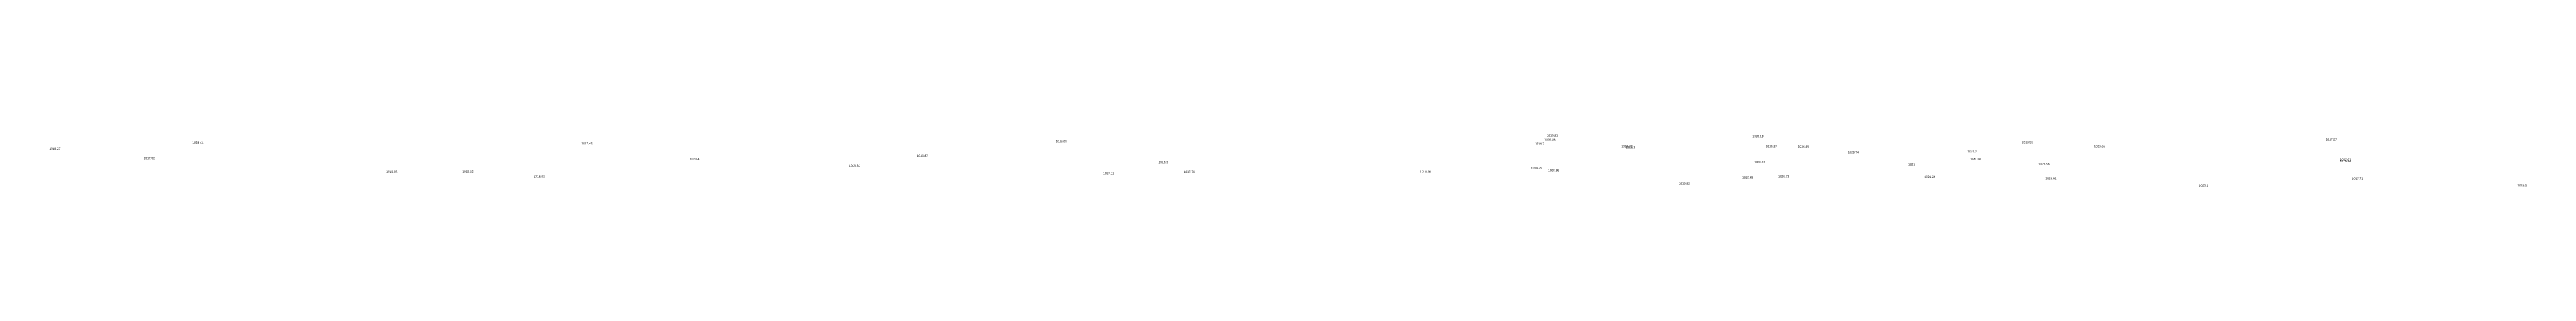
# Model space of a CAD drawing. Header units: inches. Extents: x 628884 to 629912, y 4519174 to 4520145.
# Drawn here: x 629127.8 to 629350.6, y 4519731.8 to 4519736.5 of the extents above; entities that cross this region are included whole.
import ezdxf

# ---------------------------------------------------------------- set-up
doc = ezdxf.new("R2010")
doc.units = ezdxf.units.IN
doc.header["$MEASUREMENT"] = 0

msp = doc.modelspace()

# ---------------------------------------------------------------- texts
for s, p in [('1019.81', (629262.47, 4519736.29, 1019.81)), ('1020.18', (629280.96, 4519736.23, 1020.18)), ('1018.27', (629127.8, 4519735.09, 1018.27)), ('1017.52', (629136.29, 4519734.25, 1017.52)), ('1019.44', (629140.67, 4519735.65, 1019.44)), ('1017.45', (629175.66, 4519735.58, 1017.45)), ('1020.4', (629185.41, 4519734.17, 1020.4)), ('1013.87', (629205.82, 4519734.46, 1013.87)), ('1015.09', (629218.32, 4519735.78, 1015.09)), ('1019.7', (629261.39, 4519735.55, 1019.7)), ('1020.88', (629262.25, 4519735.91, 1020.88)), ('1019.28', (629269.18, 4519735.32, 1019.28)), ('1020.3', (629269.57, 4519735.23, 1020.3)), ('1019.37', (629282.17, 4519735.32, 1019.37)), ('1019.49', (629285.05, 4519735.29, 1019.49)), ('1020.74', (629289.53, 4519734.78, 1020.74)), ('1021.2', (629300.31, 4519734.86, 1021.2)), ('1020.39', (629300.48, 4519734.17, 1020.39)), ('1019.55', (629305.2, 4519735.69, 1019.55)), ('1020.66', (629311.68, 4519735.32, 1020.66)), ('1017.57', (629332.53, 4519735.93, 1017.57)), ('1018.34', (629333.78, 4519733.99, 1018.34)), ('1017.61', (629333.8, 4519734.12, 1017.61)), ('1016.93', (629158.1, 4519733.02, 1016.93)), ('1015.52', (629164.94, 4519733.04, 1015.52)), ('1016.03', (629171.36, 4519732.6, 1016.03)), ('1019.61', (629199.72, 4519733.56, 1019.61)), ('1017.11', (629222.57, 4519732.89, 1017.11)), ('1018.3', (629227.56, 4519733.89, 1018.3)), ('1017.76', (629229.82, 4519733.01, 1017.76)), ('1018.96', (629251.07, 4519733.03, 1018.96)), ('1019.75', (629261.05, 4519733.36, 1019.75)), ('1020.86', (629262.59, 4519733.16, 1020.86)), ('1019.92', (629274.34, 4519731.96, 1019.92)), ('1019.65', (629280.04, 4519732.51, 1019.65)), ('1020.13', (629281.12, 4519733.9, 1020.13)), ('1020.73', (629283.28, 4519732.6, 1020.73)), ('1021', (629294.97, 4519733.68, 1021)), ('1021.24', (629296.42, 4519732.56, 1021.24)), ('1021.56', (629306.68, 4519733.72, 1021.56)), ('1019.61', (629307.32, 4519732.43, 1019.61)), ('1020.1', (629321.12, 4519731.78, 1020.1)), ('1017.71', (629334.88, 4519732.41, 1017.71)), ('1018.5', (629349.77, 4519731.79, 1018.5))]:
    msp.add_text(s, height=0.2).set_placement(p)

doc.saveas('drawing.dxf')
